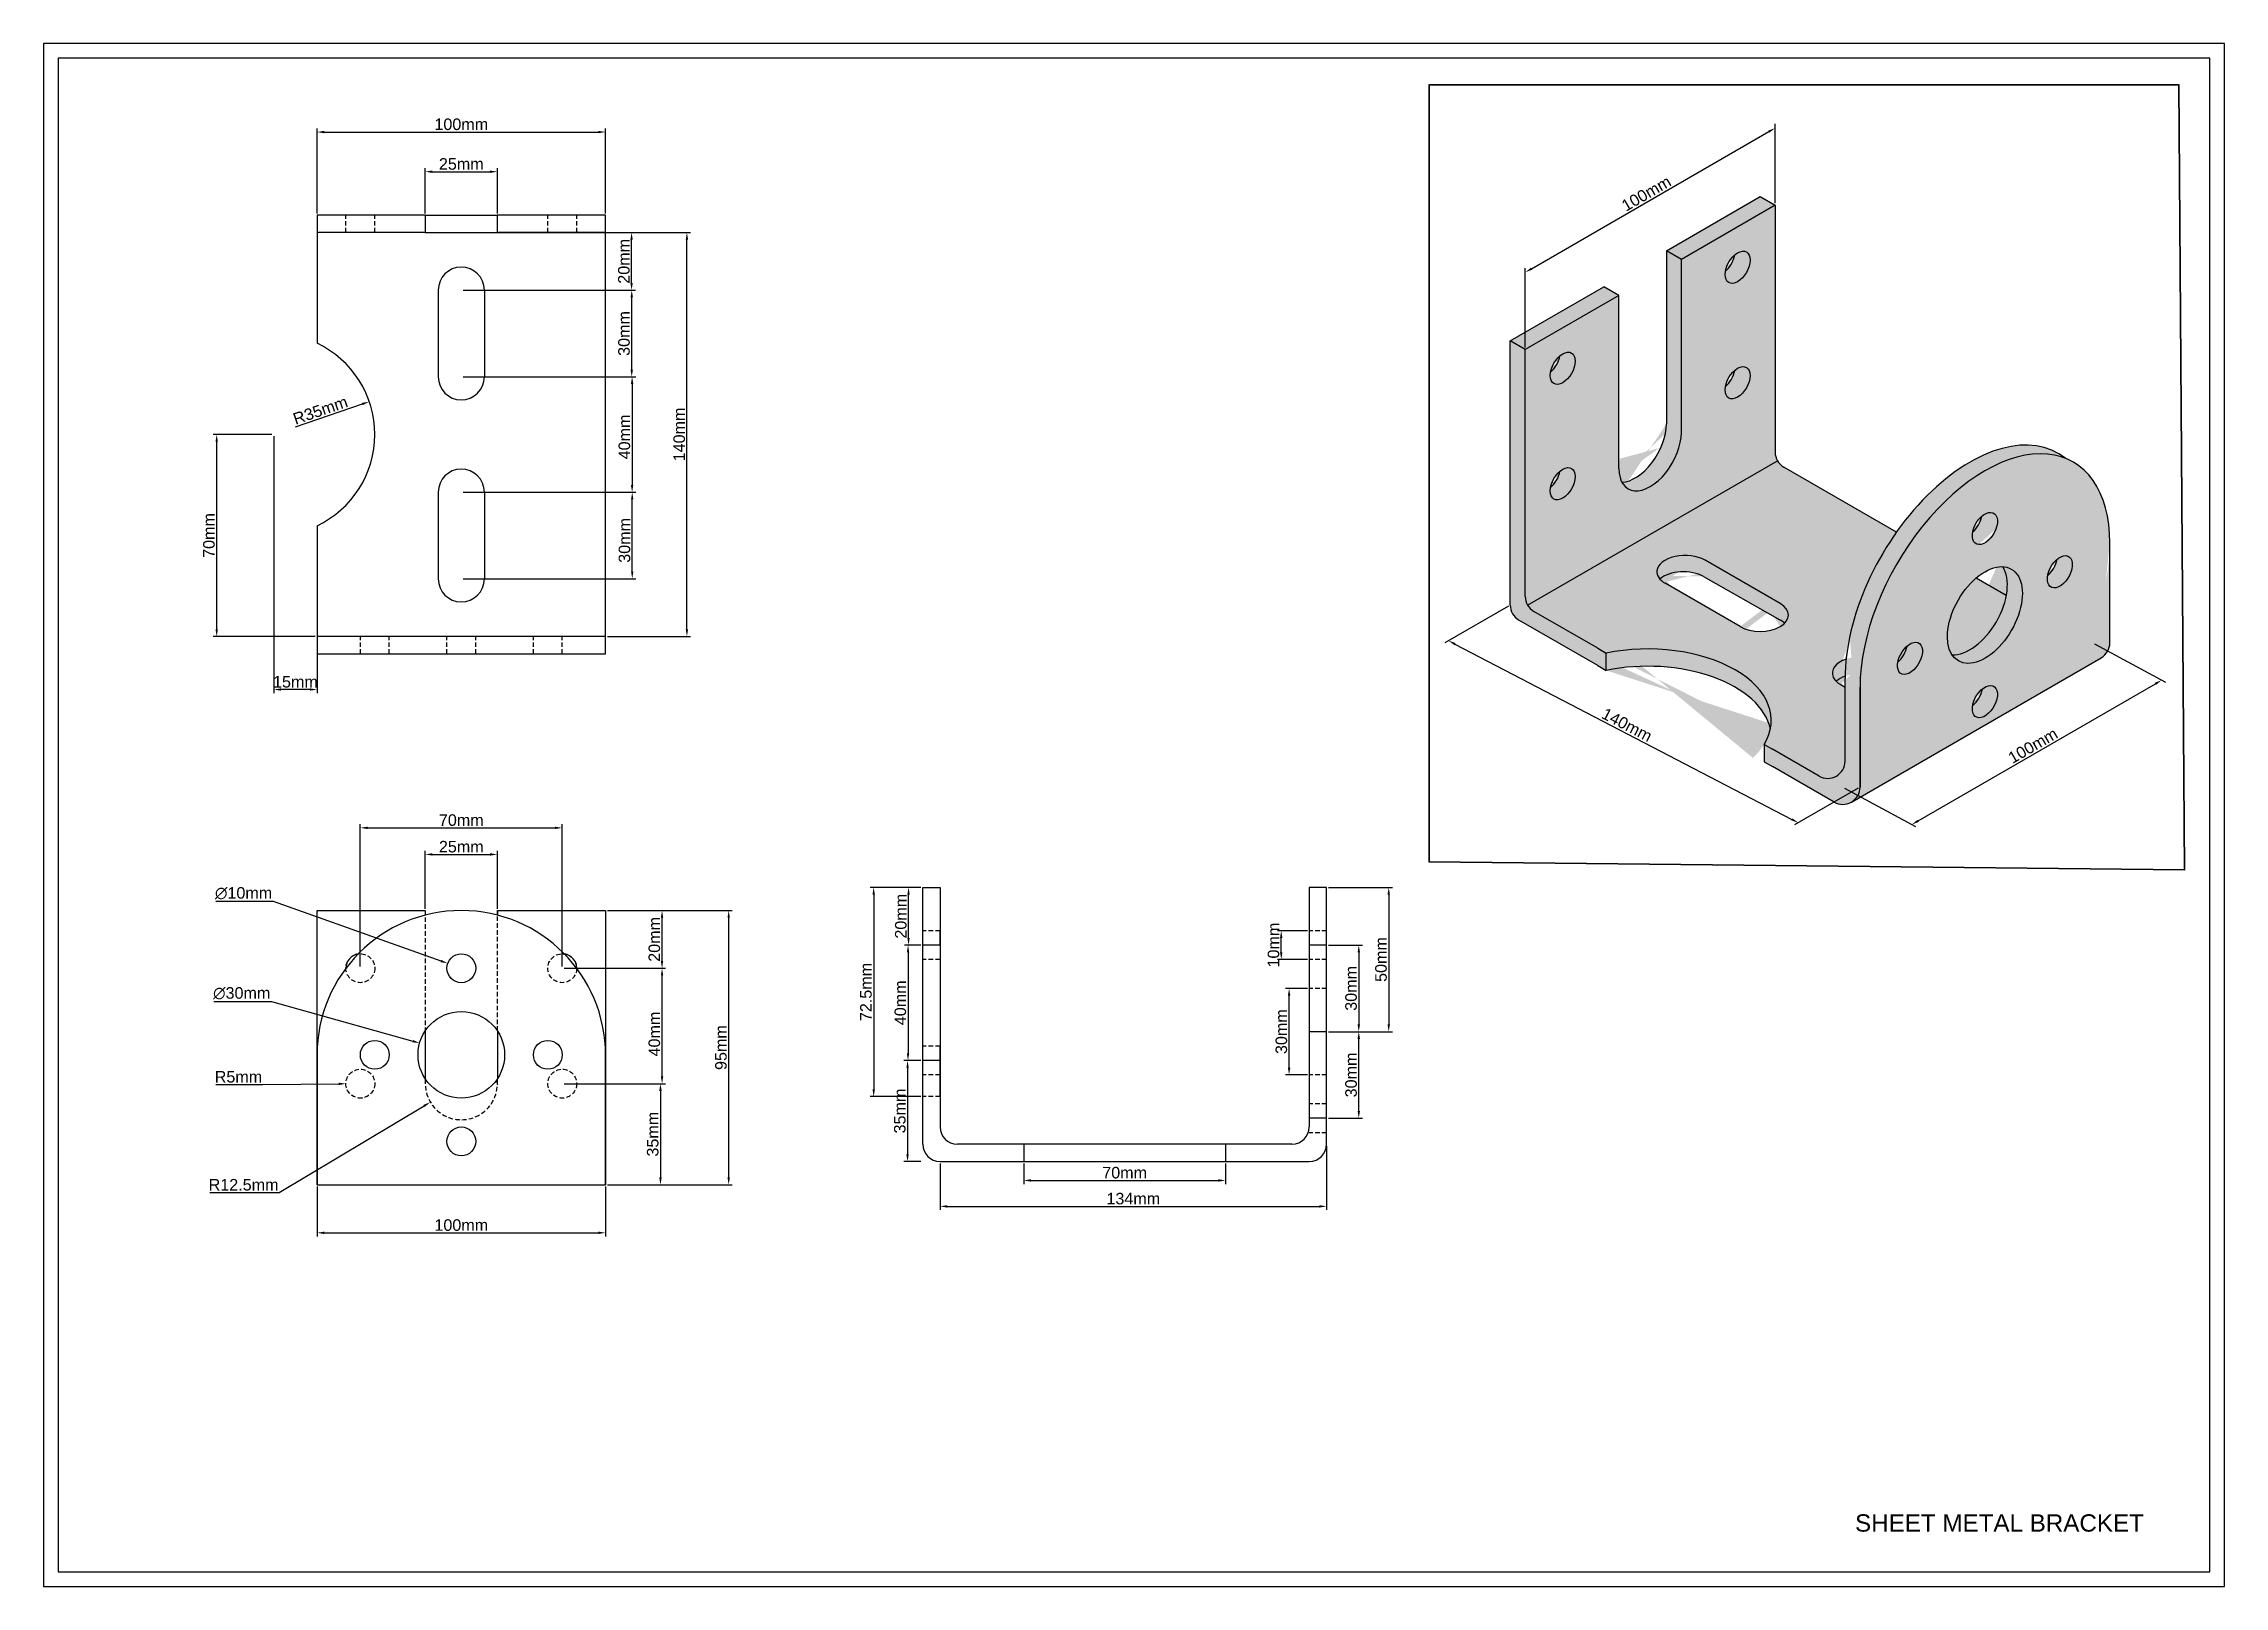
# Model space of a CAD drawing. Header units: millimetres. Extents: x 815 to 1571, y 1 to 536.
import ezdxf

# ---------------------------------------------------------------- set-up
doc = ezdxf.new("R2010")
doc.units = ezdxf.units.MM
doc.header["$LTSCALE"] = 0.5
doc.linetypes.add('CENTER2', pattern=[28.575, 19.05, -3.175, 3.175, -3.175])
doc.linetypes.add('HIDDEN2', pattern=[4.7625, 3.175, -1.5875])
doc.layers.add('invidible line', color=7, linetype='HIDDEN2', transparency=0.75)
doc.layers.add('middle line', color=1, linetype='CENTER2', transparency=0.75)
doc.styles.get("Standard").update_dxf_attribs({"font": 'arial.ttf'})
doc.dimstyles.new('ISO-25', dxfattribs={"dimtxt": 4, "dimasz": 2.5, "dimexe": 1.25, "dimexo": 0.625, "dimtad": 1, "dimtoh": 1, "dimdsep": 46, "dimtxsty": 'Standard', "dimcen": 0, "dimclrd": 4, "dimclre": 5, "dimclrt": 223, "dimadec": 0, "dimazin": 0, "dimtfac": 1, "dimtofl": 0, "dimtmove": 0, "dimatfit": 3, "dimfxl": 1, "dimarcsym": 0})

msp = doc.modelspace()

# ---------------------------------------------------------------- texts
at = {"insert": (1443.295, 26.299), "char_height": 6, "attachment_point": 1}
msp.add_mtext_dynamic_manual_height_columns('SHEET METAL BRACKET', width=257.64132, gutter_width=12.5, heights=[0], dxfattribs=at)

# ---------------------------------------------------------------- blocks, each defined once
blk = doc.blocks.new('*D1')
at = {"color": 5, "lineweight": -2, "transparency": 16777216}
for p, q in [((1010.75, 235.53), (1054.07, 235.53)), ((1010.75, 140.53), (1054.07, 140.53))]:
    blk.add_line(p, q, dxfattribs=at)
at = {"color": 4, "lineweight": -2, "transparency": 16777216}
blk.add_line((1052.82, 143.03), (1052.82, 233.03), dxfattribs=at)
at = {"color": 4, "transparency": 16777216}
for points in [[(1052.4, 233.03), (1053.23, 233.03), (1052.82, 235.53)], [(1052.4, 143.03), (1053.23, 143.03), (1052.82, 140.53)]]:
    blk.add_solid(points, dxfattribs=at)
at = {"layer": 'Defpoints', "color": 0, "transparency": 16777216}
for p in [(1010.12, 235.53), (1052.82, 235.53), (1010.12, 140.53)]:
    blk.add_point(p, dxfattribs=at)
at = {"color": 223, "transparency": 16777216, "insert": (1050.15, 188.03), "char_height": 4, "attachment_point": 5, "rotation": 90}
blk.add_mtext('95mm', dxfattribs=at)
blk = doc.blocks.new('*D2')
at = {"color": 5, "lineweight": -2, "transparency": 16777216}
for p, q in [((910.12, 139.91), (910.12, 122.6)), ((1010.12, 139.91), (1010.12, 122.6))]:
    blk.add_line(p, q, dxfattribs=at)
at = {"color": 4, "lineweight": -2, "transparency": 16777216}
blk.add_line((912.62, 123.85), (1007.62, 123.85), dxfattribs=at)
at = {"color": 4, "transparency": 16777216}
for points in [[(912.62, 124.26), (912.62, 123.43), (910.12, 123.85)], [(1007.62, 124.26), (1007.62, 123.43), (1010.12, 123.85)]]:
    blk.add_solid(points, dxfattribs=at)
at = {"layer": 'Defpoints', "color": 0, "transparency": 16777216}
for p in [(910.12, 140.53), (1010.12, 140.53), (1010.12, 123.85)]:
    blk.add_point(p, dxfattribs=at)
at = {"color": 223, "transparency": 16777216, "insert": (960.12, 126.51), "char_height": 4, "attachment_point": 5}
blk.add_mtext('100mm', dxfattribs=at)
blk = doc.blocks.new('*D3')
at = {"color": 4, "lineweight": -2, "transparency": 16777216}
for p, q in [((875.04, 175.23), (891.32, 175.23)), ((891.32, 175.23), (917.62, 175.46))]:
    blk.add_line(p, q, dxfattribs=at)
at = {"color": 4, "transparency": 16777216}
blk.add_solid([(917.62, 175.88), (917.63, 175.05), (920.12, 175.49)], dxfattribs=at)
at = {"layer": 'Defpoints', "color": 0, "transparency": 16777216}
for p in [(920.12, 175.49), (925.12, 175.53)]:
    blk.add_point(p, dxfattribs=at)
at = {"color": 223, "transparency": 16777216, "insert": (882.87, 177.89), "char_height": 4, "attachment_point": 5}
blk.add_mtext('R5mm', dxfattribs=at)
blk = doc.blocks.new('*D4')
at = {"color": 4, "lineweight": -2, "transparency": 16777216}
for p, q in [((896.98, 137.81), (947.25, 167.84)), ((872.94, 137.81), (896.98, 137.81))]:
    blk.add_line(p, q, dxfattribs=at)
at = {"color": 4, "transparency": 16777216}
blk.add_solid([(947.03, 168.19), (947.46, 167.48), (949.39, 169.12)], dxfattribs=at)
at = {"layer": 'Defpoints', "color": 0, "transparency": 16777216}
for p in [(960.12, 175.53), (949.39, 169.12)]:
    blk.add_point(p, dxfattribs=at)
at = {"color": 223, "transparency": 16777216, "insert": (884.65, 140.48), "char_height": 4, "attachment_point": 5}
blk.add_mtext('R12.5mm', dxfattribs=at)
blk = doc.blocks.new('*D5')
at = {"color": 5, "lineweight": -2, "transparency": 16777216}
for p, q in [((995.75, 215.53), (1030.97, 215.53)), ((995.75, 175.53), (1030.97, 175.53))]:
    blk.add_line(p, q, dxfattribs=at)
at = {"color": 4, "lineweight": -2, "transparency": 16777216}
blk.add_line((1029.72, 178.03), (1029.72, 213.03), dxfattribs=at)
at = {"color": 4, "transparency": 16777216}
for points in [[(1029.3, 213.03), (1030.14, 213.03), (1029.72, 215.53)], [(1029.3, 178.03), (1030.14, 178.03), (1029.72, 175.53)]]:
    blk.add_solid(points, dxfattribs=at)
at = {"layer": 'Defpoints', "color": 0, "transparency": 16777216}
for p in [(995.12, 215.53), (1029.72, 215.53), (995.12, 175.53)]:
    blk.add_point(p, dxfattribs=at)
at = {"color": 223, "transparency": 16777216, "insert": (1027.05, 192.72), "char_height": 4, "attachment_point": 5, "rotation": 90}
blk.add_mtext('40mm', dxfattribs=at)
blk = doc.blocks.new('*D6')
at = {"color": 5, "lineweight": -2, "transparency": 16777216}
for p, q in [((1010.75, 235.53), (1030.97, 235.53)), ((995.75, 215.53), (1030.97, 215.53))]:
    blk.add_line(p, q, dxfattribs=at)
at = {"color": 4, "lineweight": -2, "transparency": 16777216}
blk.add_line((1029.72, 218.03), (1029.72, 233.03), dxfattribs=at)
at = {"color": 4, "transparency": 16777216}
for points in [[(1029.3, 233.03), (1030.13, 233.03), (1029.72, 235.53)], [(1029.3, 218.03), (1030.13, 218.03), (1029.72, 215.53)]]:
    blk.add_solid(points, dxfattribs=at)
at = {"layer": 'Defpoints', "color": 0, "transparency": 16777216}
for p in [(1010.12, 235.53), (1029.72, 235.53), (995.12, 215.53)]:
    blk.add_point(p, dxfattribs=at)
at = {"color": 223, "transparency": 16777216, "insert": (1027.05, 225.53), "char_height": 4, "attachment_point": 5, "rotation": 90}
blk.add_mtext('20mm', dxfattribs=at)
blk = doc.blocks.new('*D7')
at = {"color": 5, "lineweight": -2, "transparency": 16777216}
for p, q in [((995.75, 175.53), (1030.42, 175.53)), ((1010.75, 140.53), (1030.42, 140.53))]:
    blk.add_line(p, q, dxfattribs=at)
at = {"color": 4, "lineweight": -2, "transparency": 16777216}
blk.add_line((1029.17, 173.03), (1029.17, 143.03), dxfattribs=at)
at = {"color": 4, "transparency": 16777216}
for points in [[(1028.75, 173.03), (1029.59, 173.03), (1029.17, 175.53)], [(1028.75, 143.03), (1029.59, 143.03), (1029.17, 140.53)]]:
    blk.add_solid(points, dxfattribs=at)
at = {"layer": 'Defpoints', "color": 0, "transparency": 16777216}
for p in [(995.12, 175.53), (1010.12, 140.53), (1029.17, 140.53)]:
    blk.add_point(p, dxfattribs=at)
at = {"color": 223, "transparency": 16777216, "insert": (1026.5, 158.03), "char_height": 4, "attachment_point": 5, "rotation": 90}
blk.add_mtext('35mm', dxfattribs=at)
blk = doc.blocks.new('*D8')
at = {"color": 5, "lineweight": -2, "transparency": 16777216}
for p, q in [((1010.75, 470.49), (1039.59, 470.49)), ((1010.75, 330.49), (1039.59, 330.49))]:
    blk.add_line(p, q, dxfattribs=at)
at = {"color": 4, "lineweight": -2, "transparency": 16777216}
blk.add_line((1038.34, 332.99), (1038.34, 467.99), dxfattribs=at)
at = {"color": 4, "transparency": 16777216}
for points in [[(1037.93, 467.99), (1038.76, 467.99), (1038.34, 470.49)], [(1037.93, 332.99), (1038.76, 332.99), (1038.34, 330.49)]]:
    blk.add_solid(points, dxfattribs=at)
at = {"layer": 'Defpoints', "color": 0, "transparency": 16777216}
for p in [(1010.12, 470.49), (1038.34, 470.49), (1010.12, 330.49)]:
    blk.add_point(p, dxfattribs=at)
at = {"color": 223, "transparency": 16777216, "insert": (1035.68, 400.49), "char_height": 4, "attachment_point": 5, "rotation": 90}
blk.add_mtext('140mm', dxfattribs=at)
blk = doc.blocks.new('*D9')
at = {"color": 5, "lineweight": -2, "transparency": 16777216}
for p, q in [((895.12, 399.87), (895.12, 310.86)), ((910.12, 329.87), (910.12, 310.86))]:
    blk.add_line(p, q, dxfattribs=at)
at = {"color": 4, "lineweight": -2, "transparency": 16777216}
blk.add_line((907.62, 312.11), (897.62, 312.11), dxfattribs=at)
at = {"color": 4, "transparency": 16777216}
for points in [[(897.62, 312.53), (897.62, 311.7), (895.12, 312.11)], [(907.62, 312.53), (907.62, 311.7), (910.12, 312.11)]]:
    blk.add_solid(points, dxfattribs=at)
at = {"layer": 'Defpoints', "color": 0, "transparency": 16777216}
for p in [(895.12, 400.49), (910.12, 330.49), (895.12, 312.11)]:
    blk.add_point(p, dxfattribs=at)
at = {"color": 223, "transparency": 16777216, "insert": (902.62, 314.78), "char_height": 4, "attachment_point": 5}
blk.add_mtext('15mm', dxfattribs=at)
blk = doc.blocks.new('*D10')
at = {"color": 5, "lineweight": -2, "transparency": 16777216}
for p, q in [((960.75, 450.49), (1020.46, 450.49)), ((960.75, 420.49), (1020.46, 420.49))]:
    blk.add_line(p, q, dxfattribs=at)
at = {"color": 4, "lineweight": -2, "transparency": 16777216}
blk.add_line((1019.21, 422.99), (1019.21, 447.99), dxfattribs=at)
at = {"color": 4, "transparency": 16777216}
for points in [[(1018.8, 447.99), (1019.63, 447.99), (1019.21, 450.49)], [(1018.8, 422.99), (1019.63, 422.99), (1019.21, 420.49)]]:
    blk.add_solid(points, dxfattribs=at)
at = {"layer": 'Defpoints', "color": 0, "transparency": 16777216}
for p in [(960.12, 450.49), (1019.21, 450.49), (960.12, 420.49)]:
    blk.add_point(p, dxfattribs=at)
at = {"color": 223, "transparency": 16777216, "insert": (1016.54, 435.49), "char_height": 4, "attachment_point": 5, "rotation": 90}
blk.add_mtext('30mm', dxfattribs=at)
blk = doc.blocks.new('*D11')
at = {"color": 5, "lineweight": -2, "transparency": 16777216}
for p, q in [((960.75, 470.49), (1020.41, 470.49)), ((960.75, 450.49), (1020.41, 450.49))]:
    blk.add_line(p, q, dxfattribs=at)
at = {"color": 4, "lineweight": -2, "transparency": 16777216}
blk.add_line((1019.16, 452.99), (1019.16, 467.99), dxfattribs=at)
at = {"color": 4, "transparency": 16777216}
for points in [[(1018.74, 467.99), (1019.57, 467.99), (1019.16, 470.49)], [(1018.74, 452.99), (1019.57, 452.99), (1019.16, 450.49)]]:
    blk.add_solid(points, dxfattribs=at)
at = {"layer": 'Defpoints', "color": 0, "transparency": 16777216}
for p in [(960.12, 470.49), (1019.16, 470.49), (960.12, 450.49)]:
    blk.add_point(p, dxfattribs=at)
at = {"color": 223, "transparency": 16777216, "insert": (1016.49, 460.49), "char_height": 4, "attachment_point": 5, "rotation": 90}
blk.add_mtext('20mm', dxfattribs=at)
blk = doc.blocks.new('*D12')
at = {"color": 5, "lineweight": -2, "transparency": 16777216}
for p, q in [((960.75, 420.49), (1020.59, 420.49)), ((960.75, 380.49), (1020.59, 380.49))]:
    blk.add_line(p, q, dxfattribs=at)
at = {"color": 4, "lineweight": -2, "transparency": 16777216}
blk.add_line((1019.34, 417.99), (1019.34, 382.99), dxfattribs=at)
at = {"color": 4, "transparency": 16777216}
for points in [[(1018.92, 417.99), (1019.76, 417.99), (1019.34, 420.49)], [(1018.92, 382.99), (1019.76, 382.99), (1019.34, 380.49)]]:
    blk.add_solid(points, dxfattribs=at)
at = {"layer": 'Defpoints', "color": 0, "transparency": 16777216}
for p in [(960.12, 420.49), (960.12, 380.49), (1019.34, 380.49)]:
    blk.add_point(p, dxfattribs=at)
at = {"color": 223, "transparency": 16777216, "insert": (1016.67, 399.64), "char_height": 4, "attachment_point": 5, "rotation": 90}
blk.add_mtext('40mm', dxfattribs=at)
blk = doc.blocks.new('*D13')
at = {"color": 5, "lineweight": -2, "transparency": 16777216}
for p, q in [((960.75, 380.49), (1020.63, 380.49)), ((960.75, 350.49), (1020.63, 350.49))]:
    blk.add_line(p, q, dxfattribs=at)
at = {"color": 4, "lineweight": -2, "transparency": 16777216}
blk.add_line((1019.38, 352.99), (1019.38, 377.99), dxfattribs=at)
at = {"color": 4, "transparency": 16777216}
for points in [[(1018.96, 377.99), (1019.79, 377.99), (1019.38, 380.49)], [(1018.96, 352.99), (1019.79, 352.99), (1019.38, 350.49)]]:
    blk.add_solid(points, dxfattribs=at)
at = {"layer": 'Defpoints', "color": 0, "transparency": 16777216}
for p in [(960.12, 380.49), (1019.38, 380.49), (960.12, 350.49)]:
    blk.add_point(p, dxfattribs=at)
at = {"color": 223, "transparency": 16777216, "insert": (1016.71, 363.79), "char_height": 4, "attachment_point": 5, "rotation": 90}
blk.add_mtext('30mm', dxfattribs=at)
blk = doc.blocks.new('*D14')
at = {"color": 5, "lineweight": -2, "transparency": 16777216}
for p, q in [((894.5, 400.49), (874.08, 400.49)), ((909.5, 330.49), (874.08, 330.49))]:
    blk.add_line(p, q, dxfattribs=at)
at = {"color": 4, "lineweight": -2, "transparency": 16777216}
blk.add_line((875.33, 332.99), (875.33, 397.99), dxfattribs=at)
at = {"color": 4, "transparency": 16777216}
for points in [[(874.91, 397.99), (875.75, 397.99), (875.33, 400.49)], [(874.91, 332.99), (875.75, 332.99), (875.33, 330.49)]]:
    blk.add_solid(points, dxfattribs=at)
at = {"layer": 'Defpoints', "color": 0, "transparency": 16777216}
for p in [(875.33, 400.49), (895.12, 400.49), (910.12, 330.49)]:
    blk.add_point(p, dxfattribs=at)
at = {"color": 223, "transparency": 16777216, "insert": (872.66, 365.49), "char_height": 4, "attachment_point": 5, "rotation": 90}
blk.add_mtext('70mm', dxfattribs=at)
blk = doc.blocks.new('*D15')
at = {"color": 4, "lineweight": -2, "transparency": 16777216}
blk.add_line((902.68, 403.09), (925.86, 411.06), dxfattribs=at)
at = {"color": 4, "transparency": 16777216}
blk.add_solid([(925.72, 411.45), (925.99, 410.67), (928.22, 411.87)], dxfattribs=at)
at = {"layer": 'Defpoints', "color": 0, "transparency": 16777216}
for p in [(928.22, 411.87), (895.12, 400.49)]:
    blk.add_point(p, dxfattribs=at)
at = {"color": 223, "transparency": 16777216, "insert": (911.27, 408.87), "char_height": 4, "attachment_point": 5, "rotation": 18.97255}
blk.add_mtext('R35mm', dxfattribs=at)
blk = doc.blocks.new('*D16')
at = {"color": 5, "lineweight": -2, "transparency": 16777216}
for p, q in [((947.62, 236.16), (947.62, 256.22)), ((972.62, 236.16), (972.62, 256.22))]:
    blk.add_line(p, q, dxfattribs=at)
at = {"color": 4, "lineweight": -2, "transparency": 16777216}
blk.add_line((950.12, 254.97), (970.12, 254.97), dxfattribs=at)
at = {"color": 4, "transparency": 16777216}
for points in [[(950.12, 255.39), (950.12, 254.55), (947.62, 254.97)], [(970.12, 255.39), (970.12, 254.55), (972.62, 254.97)]]:
    blk.add_solid(points, dxfattribs=at)
at = {"layer": 'Defpoints', "color": 0, "transparency": 16777216}
for p in [(972.62, 254.97), (947.62, 235.53), (972.62, 235.53)]:
    blk.add_point(p, dxfattribs=at)
at = {"color": 223, "transparency": 16777216, "insert": (960.12, 257.64), "char_height": 4, "attachment_point": 5}
blk.add_mtext('25mm', dxfattribs=at)
blk = doc.blocks.new('*D17')
at = {"color": 5, "lineweight": -2, "transparency": 16777216}
for p, q in [((925.12, 216.16), (925.12, 265.43)), ((995.12, 216.16), (995.12, 265.43))]:
    blk.add_line(p, q, dxfattribs=at)
at = {"color": 4, "lineweight": -2, "transparency": 16777216}
blk.add_line((927.62, 264.18), (992.62, 264.18), dxfattribs=at)
at = {"color": 4, "transparency": 16777216}
for points in [[(927.62, 264.59), (927.62, 263.76), (925.12, 264.18)], [(992.62, 264.59), (992.62, 263.76), (995.12, 264.18)]]:
    blk.add_solid(points, dxfattribs=at)
at = {"layer": 'Defpoints', "color": 0, "transparency": 16777216}
for p in [(995.12, 264.18), (925.12, 215.53), (995.12, 215.53)]:
    blk.add_point(p, dxfattribs=at)
at = {"color": 223, "transparency": 16777216, "insert": (960.12, 266.84), "char_height": 4, "attachment_point": 5}
blk.add_mtext('70mm', dxfattribs=at)
blk = doc.blocks.new('*D18')
at = {"color": 5, "lineweight": -2, "transparency": 16777216}
for p, q in [((947.62, 477.12), (947.62, 492.8)), ((972.62, 477.12), (972.62, 492.8))]:
    blk.add_line(p, q, dxfattribs=at)
at = {"color": 4, "lineweight": -2, "transparency": 16777216}
blk.add_line((950.12, 491.55), (970.12, 491.55), dxfattribs=at)
at = {"color": 4, "transparency": 16777216}
for points in [[(950.12, 491.97), (950.12, 491.13), (947.62, 491.55)], [(970.12, 491.97), (970.12, 491.13), (972.62, 491.55)]]:
    blk.add_solid(points, dxfattribs=at)
at = {"layer": 'Defpoints', "color": 0, "transparency": 16777216}
for p in [(972.62, 491.55), (947.62, 476.49), (972.62, 476.49)]:
    blk.add_point(p, dxfattribs=at)
at = {"color": 223, "transparency": 16777216, "insert": (960.12, 494.22), "char_height": 4, "attachment_point": 5}
blk.add_mtext('25mm', dxfattribs=at)
blk = doc.blocks.new('*D19')
at = {"color": 5, "lineweight": -2, "transparency": 16777216}
for p, q in [((910.12, 477.12), (910.12, 506.54)), ((1010.12, 477.12), (1010.12, 506.54))]:
    blk.add_line(p, q, dxfattribs=at)
at = {"color": 4, "lineweight": -2, "transparency": 16777216}
blk.add_line((912.62, 505.29), (1007.62, 505.29), dxfattribs=at)
at = {"color": 4, "transparency": 16777216}
for points in [[(912.62, 505.71), (912.62, 504.88), (910.12, 505.29)], [(1007.62, 505.71), (1007.62, 504.88), (1010.12, 505.29)]]:
    blk.add_solid(points, dxfattribs=at)
at = {"layer": 'Defpoints', "color": 0, "transparency": 16777216}
for p in [(1010.12, 505.29), (910.12, 476.49), (1010.12, 476.49)]:
    blk.add_point(p, dxfattribs=at)
at = {"color": 223, "transparency": 16777216, "insert": (960.12, 507.96), "char_height": 4, "attachment_point": 5}
blk.add_mtext('100mm', dxfattribs=at)
blk = doc.blocks.new('*D20')
at = {"color": 5, "lineweight": -2, "transparency": 16777216}
for p, q in [((1260.09, 153.92), (1260.09, 131.76)), ((1126.09, 147.92), (1126.09, 131.76))]:
    blk.add_line(p, q, dxfattribs=at)
at = {"color": 4, "lineweight": -2, "transparency": 16777216}
blk.add_line((1128.59, 133.01), (1257.59, 133.01), dxfattribs=at)
at = {"color": 4, "transparency": 16777216}
for points in [[(1128.59, 133.43), (1128.59, 132.59), (1126.09, 133.01)], [(1257.59, 133.43), (1257.59, 132.59), (1260.09, 133.01)]]:
    blk.add_solid(points, dxfattribs=at)
at = {"layer": 'Defpoints', "color": 0, "transparency": 16777216}
for p in [(1260.09, 154.55), (1126.09, 148.55), (1260.09, 133.01)]:
    blk.add_point(p, dxfattribs=at)
at = {"color": 223, "transparency": 16777216, "insert": (1193.09, 135.68), "char_height": 4, "attachment_point": 5}
blk.add_mtext('134mm', dxfattribs=at)
blk = doc.blocks.new('*D21')
at = {"color": 5, "lineweight": -2, "transparency": 16777216}
for p, q in [((1119.46, 243.55), (1113.92, 243.55)), ((1119.46, 223.55), (1113.92, 223.55))]:
    blk.add_line(p, q, dxfattribs=at)
at = {"color": 4, "lineweight": -2, "transparency": 16777216}
blk.add_line((1115.17, 226.05), (1115.17, 241.05), dxfattribs=at)
at = {"color": 4, "transparency": 16777216}
for points in [[(1114.75, 241.05), (1115.58, 241.05), (1115.17, 243.55)], [(1114.75, 226.05), (1115.58, 226.05), (1115.17, 223.55)]]:
    blk.add_solid(points, dxfattribs=at)
at = {"layer": 'Defpoints', "color": 0, "transparency": 16777216}
for p in [(1115.17, 243.55), (1120.09, 243.55), (1120.09, 223.55)]:
    blk.add_point(p, dxfattribs=at)
at = {"color": 223, "transparency": 16777216, "insert": (1112.5, 233.55), "char_height": 4, "attachment_point": 5, "rotation": 90}
blk.add_mtext('20mm', dxfattribs=at)
blk = doc.blocks.new('*D22')
at = {"color": 5, "lineweight": -2, "transparency": 16777216}
for p, q in [((1119.46, 223.55), (1113.75, 223.55)), ((1119.46, 183.55), (1113.75, 183.55))]:
    blk.add_line(p, q, dxfattribs=at)
at = {"color": 4, "lineweight": -2, "transparency": 16777216}
blk.add_line((1115, 221.05), (1115, 186.05), dxfattribs=at)
at = {"color": 4, "transparency": 16777216}
for points in [[(1114.58, 221.05), (1115.41, 221.05), (1115, 223.55)], [(1114.58, 186.05), (1115.41, 186.05), (1115, 183.55)]]:
    blk.add_solid(points, dxfattribs=at)
at = {"layer": 'Defpoints', "color": 0, "transparency": 16777216}
for p in [(1120.09, 223.55), (1115, 183.55), (1120.09, 183.55)]:
    blk.add_point(p, dxfattribs=at)
at = {"color": 223, "transparency": 16777216, "insert": (1112.33, 203.55), "char_height": 4, "attachment_point": 5, "rotation": 90}
blk.add_mtext('40mm', dxfattribs=at)
blk = doc.blocks.new('*D23')
at = {"color": 5, "lineweight": -2, "transparency": 16777216}
for p, q in [((1119.46, 183.55), (1113.58, 183.55)), ((1119.46, 148.55), (1113.58, 148.55))]:
    blk.add_line(p, q, dxfattribs=at)
at = {"color": 4, "lineweight": -2, "transparency": 16777216}
blk.add_line((1114.83, 181.05), (1114.83, 151.05), dxfattribs=at)
at = {"color": 4, "transparency": 16777216}
for points in [[(1114.41, 181.05), (1115.24, 181.05), (1114.83, 183.55)], [(1114.41, 151.05), (1115.24, 151.05), (1114.83, 148.55)]]:
    blk.add_solid(points, dxfattribs=at)
at = {"layer": 'Defpoints', "color": 0, "transparency": 16777216}
for p in [(1120.09, 183.55), (1114.83, 148.55), (1120.09, 148.55)]:
    blk.add_point(p, dxfattribs=at)
at = {"color": 223, "transparency": 16777216, "insert": (1112.16, 166.05), "char_height": 4, "attachment_point": 5, "rotation": 90}
blk.add_mtext('35mm', dxfattribs=at)
blk = doc.blocks.new('*D24')
at = {"color": 5, "lineweight": -2, "transparency": 16777216}
for p, q in [((1119.46, 243.55), (1101.83, 243.55)), ((1119.46, 171.05), (1101.83, 171.05))]:
    blk.add_line(p, q, dxfattribs=at)
at = {"color": 4, "lineweight": -2, "transparency": 16777216}
blk.add_line((1103.08, 241.05), (1103.08, 173.55), dxfattribs=at)
at = {"color": 4, "transparency": 16777216}
for points in [[(1102.67, 241.05), (1103.5, 241.05), (1103.08, 243.55)], [(1102.67, 173.55), (1103.5, 173.55), (1103.08, 171.05)]]:
    blk.add_solid(points, dxfattribs=at)
at = {"layer": 'Defpoints', "color": 0, "transparency": 16777216}
for p in [(1120.09, 243.55), (1103.08, 171.05), (1120.09, 171.05)]:
    blk.add_point(p, dxfattribs=at)
at = {"color": 223, "transparency": 16777216, "insert": (1100.42, 207.3), "char_height": 4, "attachment_point": 5, "rotation": 90}
blk.add_mtext('72.5mm', dxfattribs=at)
blk = doc.blocks.new('*D25')
at = {"color": 5, "lineweight": -2, "transparency": 16777216}
for p, q in [((1155.09, 147.92), (1155.09, 140.75)), ((1225.09, 147.92), (1225.09, 140.75))]:
    blk.add_line(p, q, dxfattribs=at)
at = {"color": 4, "lineweight": -2, "transparency": 16777216}
blk.add_line((1157.59, 142), (1222.59, 142), dxfattribs=at)
at = {"color": 4, "transparency": 16777216}
for points in [[(1157.59, 142.42), (1157.59, 141.58), (1155.09, 142)], [(1222.59, 142.42), (1222.59, 141.58), (1225.09, 142)]]:
    blk.add_solid(points, dxfattribs=at)
at = {"layer": 'Defpoints', "color": 0, "transparency": 16777216}
for p in [(1155.09, 148.55), (1225.09, 148.55), (1225.09, 142)]:
    blk.add_point(p, dxfattribs=at)
at = {"color": 223, "transparency": 16777216, "insert": (1190.09, 144.67), "char_height": 4, "attachment_point": 5}
blk.add_mtext('70mm', dxfattribs=at)
blk = doc.blocks.new('*D26')
at = {"color": 5, "lineweight": -2, "transparency": 16777216}
for p, q in [((1260.71, 243.55), (1282.89, 243.55)), ((1260.71, 193.55), (1282.89, 193.55))]:
    blk.add_line(p, q, dxfattribs=at)
at = {"color": 4, "lineweight": -2, "transparency": 16777216}
blk.add_line((1281.64, 241.05), (1281.64, 196.05), dxfattribs=at)
at = {"color": 4, "transparency": 16777216}
for points in [[(1281.22, 241.05), (1282.05, 241.05), (1281.64, 243.55)], [(1281.22, 196.05), (1282.05, 196.05), (1281.64, 193.55)]]:
    blk.add_solid(points, dxfattribs=at)
at = {"layer": 'Defpoints', "color": 0, "transparency": 16777216}
for p in [(1260.09, 243.55), (1260.09, 193.55), (1281.64, 193.55)]:
    blk.add_point(p, dxfattribs=at)
at = {"color": 223, "transparency": 16777216, "insert": (1278.97, 218.55), "char_height": 4, "attachment_point": 5, "rotation": 90}
blk.add_mtext('50mm', dxfattribs=at)
blk = doc.blocks.new('*D27')
at = {"color": 5, "lineweight": -2, "transparency": 16777216}
for p, q in [((1253.46, 208.55), (1245.84, 208.55)), ((1253.46, 178.55), (1245.84, 178.55))]:
    blk.add_line(p, q, dxfattribs=at)
at = {"color": 4, "lineweight": -2, "transparency": 16777216}
blk.add_line((1247.09, 181.05), (1247.09, 206.05), dxfattribs=at)
at = {"color": 4, "transparency": 16777216}
for points in [[(1246.68, 206.05), (1247.51, 206.05), (1247.09, 208.55)], [(1246.68, 181.05), (1247.51, 181.05), (1247.09, 178.55)]]:
    blk.add_solid(points, dxfattribs=at)
at = {"layer": 'Defpoints', "color": 0, "transparency": 16777216}
for p in [(1247.09, 208.55), (1254.09, 208.55), (1254.09, 178.55)]:
    blk.add_point(p, dxfattribs=at)
at = {"color": 223, "transparency": 16777216, "insert": (1244.42, 193.55), "char_height": 4, "attachment_point": 5, "rotation": 90}
blk.add_mtext('30mm', dxfattribs=at)
blk = doc.blocks.new('*D28')
at = {"color": 5, "lineweight": -2, "transparency": 16777216}
for p, q in [((1260.71, 223.55), (1272.51, 223.55)), ((1260.71, 193.55), (1272.51, 193.55))]:
    blk.add_line(p, q, dxfattribs=at)
at = {"color": 4, "lineweight": -2, "transparency": 16777216}
blk.add_line((1271.26, 221.05), (1271.26, 196.05), dxfattribs=at)
at = {"color": 4, "transparency": 16777216}
for points in [[(1270.84, 221.05), (1271.67, 221.05), (1271.26, 223.55)], [(1270.84, 196.05), (1271.67, 196.05), (1271.26, 193.55)]]:
    blk.add_solid(points, dxfattribs=at)
at = {"layer": 'Defpoints', "color": 0, "transparency": 16777216}
for p in [(1260.09, 223.55), (1260.09, 193.55), (1271.26, 193.55)]:
    blk.add_point(p, dxfattribs=at)
at = {"color": 223, "transparency": 16777216, "insert": (1268.59, 208.55), "char_height": 4, "attachment_point": 5, "rotation": 90}
blk.add_mtext('30mm', dxfattribs=at)
blk = doc.blocks.new('*D29')
at = {"color": 5, "lineweight": -2, "transparency": 16777216}
for p, q in [((1253.46, 228.55), (1243.12, 228.55)), ((1253.46, 218.55), (1243.12, 218.55))]:
    blk.add_line(p, q, dxfattribs=at)
at = {"color": 4, "lineweight": -2, "transparency": 16777216}
blk.add_line((1244.37, 221.05), (1244.37, 226.05), dxfattribs=at)
at = {"color": 4, "transparency": 16777216}
for points in [[(1243.95, 226.05), (1244.79, 226.05), (1244.37, 228.55)], [(1243.95, 221.05), (1244.79, 221.05), (1244.37, 218.55)]]:
    blk.add_solid(points, dxfattribs=at)
at = {"layer": 'Defpoints', "color": 0, "transparency": 16777216}
for p in [(1244.37, 228.55), (1254.09, 228.55), (1254.09, 218.55)]:
    blk.add_point(p, dxfattribs=at)
at = {"color": 223, "transparency": 16777216, "insert": (1241.7, 223.55), "char_height": 4, "attachment_point": 5, "rotation": 90}
blk.add_mtext('10mm', dxfattribs=at)
blk = doc.blocks.new('*D30')
at = {"color": 5, "lineweight": -2, "transparency": 16777216}
for p, q in [((1260.71, 193.55), (1272.51, 193.55)), ((1260.71, 163.55), (1272.51, 163.55))]:
    blk.add_line(p, q, dxfattribs=at)
at = {"color": 4, "lineweight": -2, "transparency": 16777216}
blk.add_line((1271.26, 166.05), (1271.26, 191.05), dxfattribs=at)
at = {"color": 4, "transparency": 16777216}
for points in [[(1270.84, 191.05), (1271.67, 191.05), (1271.26, 193.55)], [(1270.84, 166.05), (1271.67, 166.05), (1271.26, 163.55)]]:
    blk.add_solid(points, dxfattribs=at)
at = {"layer": 'Defpoints', "color": 0, "transparency": 16777216}
for p in [(1260.09, 193.55), (1271.26, 193.55), (1260.09, 163.55)]:
    blk.add_point(p, dxfattribs=at)
at = {"color": 223, "transparency": 16777216, "insert": (1268.59, 178.55), "char_height": 4, "attachment_point": 5, "rotation": 90}
blk.add_mtext('30mm', dxfattribs=at)
blk = doc.blocks.new('*D31')
at = {"color": 5, "lineweight": -2, "transparency": 16777216}
for p, q in [((1415.57, 480.65), (1415.57, 508.13)), ((1328.96, 430.65), (1328.96, 458.13))]:
    blk.add_line(p, q, dxfattribs=at)
at = {"color": 4, "lineweight": -2, "transparency": 16777216}
blk.add_line((1331.13, 457.93), (1413.4, 505.43), dxfattribs=at)
at = {"color": 4, "transparency": 16777216}
for points in [[(1413.19, 505.79), (1413.61, 505.07), (1415.57, 506.68)], [(1330.92, 458.29), (1331.34, 457.57), (1328.96, 456.68)]]:
    blk.add_solid(points, dxfattribs=at)
at = {"layer": 'Defpoints', "color": 0, "transparency": 16777216}
for p in [(1415.57, 506.68), (1415.57, 479.92), (1328.96, 429.92)]:
    blk.add_point(p, dxfattribs=at)
at = {"color": 223, "transparency": 16777216, "insert": (1370.93, 483.99), "char_height": 4, "attachment_point": 5, "rotation": 30}
blk.add_mtext('100mm', dxfattribs=at)
blk = doc.blocks.new('*D32')
at = {"color": 5, "lineweight": -2, "transparency": 16777216}
for p, q in [((1526.26, 327.97), (1550.87, 314.64)), ((1439.66, 277.97), (1464.27, 264.64))]:
    blk.add_line(p, q, dxfattribs=at)
at = {"color": 4, "lineweight": -2, "transparency": 16777216}
blk.add_line((1465.15, 266.59), (1547.42, 314.09), dxfattribs=at)
at = {"color": 4, "transparency": 16777216}
for points in [[(1547.21, 314.45), (1547.63, 313.73), (1549.58, 315.34)], [(1464.94, 266.95), (1465.36, 266.23), (1462.98, 265.34)]]:
    blk.add_solid(points, dxfattribs=at)
at = {"layer": 'Defpoints', "color": 0, "transparency": 16777216}
for p in [(1525.61, 328.32), (1549.58, 315.34), (1439.01, 278.32)]:
    blk.add_point(p, dxfattribs=at)
at = {"color": 223, "transparency": 16777216, "insert": (1504.95, 292.65), "char_height": 4, "attachment_point": 5, "rotation": 30}
blk.add_mtext('100mm', dxfattribs=at)
blk = doc.blocks.new('*D33')
at = {"color": 5, "lineweight": -2, "transparency": 16777216}
for p, q in [((1323.13, 341.02), (1301.08, 328.29)), ((1444.37, 277.95), (1422.33, 265.22))]:
    blk.add_line(p, q, dxfattribs=at)
at = {"color": 4, "lineweight": -2, "transparency": 16777216}
blk.add_line((1304.59, 327.88), (1421.39, 267.12), dxfattribs=at)
at = {"color": 4, "transparency": 16777216}
for points in [[(1304.78, 328.25), (1304.39, 327.51), (1302.37, 329.03)], [(1421.59, 267.49), (1421.2, 266.75), (1423.61, 265.96)]]:
    blk.add_solid(points, dxfattribs=at)
at = {"layer": 'Defpoints', "color": 0, "transparency": 16777216}
for p in [(1323.77, 341.39), (1445.01, 278.32), (1423.61, 265.96)]:
    blk.add_point(p, dxfattribs=at)
at = {"color": 223, "transparency": 16777216, "insert": (1364.22, 299.86), "char_height": 4, "attachment_point": 5, "rotation": 332.51621}
blk.add_mtext('140mm', dxfattribs=at)
blk = doc.blocks.new('*D38')
at = {"color": 4, "lineweight": -2, "transparency": 16777216}
for p, q in [((875.01, 238.74), (894.92, 238.74)), ((894.92, 238.74), (953.06, 218.04))]:
    blk.add_line(p, q, dxfattribs=at)
at = {"color": 4, "transparency": 16777216}
blk.add_solid([(953.2, 218.44), (952.92, 217.65), (955.41, 217.21)], dxfattribs=at)
at = {"layer": 'Defpoints', "color": 0, "transparency": 16777216}
for p in [(955.41, 217.21), (964.83, 213.85)]:
    blk.add_point(p, dxfattribs=at)
at = {"color": 223, "transparency": 16777216, "insert": (884.65, 241.52), "char_height": 4, "attachment_point": 5}
blk.add_mtext('∅10mm', dxfattribs=at)
blk = doc.blocks.new('*D39')
at = {"color": 4, "lineweight": -2, "transparency": 16777216}
for p, q in [((874.36, 204.06), (894.27, 204.06)), ((894.27, 204.06), (943.28, 190.27))]:
    blk.add_line(p, q, dxfattribs=at)
at = {"color": 4, "transparency": 16777216}
blk.add_solid([(943.39, 190.67), (943.17, 189.87), (945.69, 189.59)], dxfattribs=at)
at = {"layer": 'Defpoints', "color": 0, "transparency": 16777216}
for p in [(945.69, 189.59), (974.56, 181.47)]:
    blk.add_point(p, dxfattribs=at)
at = {"color": 223, "transparency": 16777216, "insert": (884, 206.84), "char_height": 4, "attachment_point": 5}
blk.add_mtext('∅30mm', dxfattribs=at)

# ---------------------------------------------------------------- dimensions: what is measured, and where the dimension line sits
for base, p1, p2, picture, middle in [((1010.124, 505.293), (910.124, 476.495), (1010.124, 476.495), '*D19', (960.124, 507.96)), ((972.624, 491.551), (947.624, 476.495), (972.624, 476.495), '*D18', (960.124, 494.218)), ((995.124, 264.177), (925.124, 215.53), (995.124, 215.53), '*D17', (960.124, 266.844)), ((972.624, 254.968), (947.624, 235.53), (972.624, 235.53), '*D16', (960.124, 257.636)), ((1260.086, 133.01), (1126.086, 148.547), (1260.086, 154.547), '*D20', (1193.086, 135.678)), ((1225.086, 142.002), (1155.086, 148.547), (1225.086, 148.547), '*D25', (1190.086, 144.669)), ((1010.124, 123.846), (910.124, 140.53), (1010.124, 140.53), '*D2', (960.124, 126.513))]:
    dim = msp.add_linear_dim(base=base, p1=p1, p2=p2, dimstyle='ISO-25', override={"dimpost": 'mm'})
    dim.commit()
    dim.dimension.update_dxf_attribs({"geometry": picture, "text_midpoint": middle})
for p1, p2, distance, picture, middle in [((1328.963, 429.924), (1415.566, 479.924), 23.174, '*D31', (1370.931, 483.994)), ((1439.01, 278.317), (1525.613, 328.317), -23.224, '*D32', (1504.95, 292.65))]:
    dim = msp.add_aligned_dim(p1=p1, p2=p2, distance=distance, dimstyle='ISO-25', override={"dimpost": 'mm'})
    dim.commit()
    dim.dimension.update_dxf_attribs({"geometry": picture, "text_midpoint": middle})
for base, p1, p2, picture, middle in [((1019.156, 470.495), (960.124, 450.495), (960.124, 470.495), '*D11', (1019.156, 460.495)), ((1019.34, 380.495), (960.124, 420.495), (960.124, 380.495), '*D12', (1019.34, 399.639)), ((1019.377, 380.495), (960.124, 350.495), (960.124, 380.495), '*D13', (1019.377, 363.789)), ((1244.37, 228.547), (1254.086, 218.547), (1254.086, 228.547), '*D29', (1244.37, 223.547)), ((1029.72, 215.53), (995.124, 175.53), (995.124, 215.53), '*D5', (1029.72, 192.717)), ((1029.171, 140.53), (995.124, 175.53), (1010.124, 140.53), '*D7', (1029.171, 158.03))]:
    dim = msp.add_linear_dim(base=base, p1=p1, p2=p2, angle=90, dimstyle='ISO-25', override={"dimpost": 'mm'})
    dim.commit()
    dim.dimension.update_dxf_attribs({"geometry": picture, "text_midpoint": middle, "dimtype": 160})
for base, p1, p2, picture, middle in [((1038.345, 470.495), (1010.124, 330.495), (1010.124, 470.495), '*D8', (1035.677, 400.495)), ((1019.213, 450.495), (960.124, 420.495), (960.124, 450.495), '*D10', (1016.545, 435.495)), ((875.332, 400.495), (910.124, 330.495), (895.124, 400.495), '*D14', (872.664, 365.495)), ((1103.085, 171.047), (1120.086, 243.547), (1120.086, 171.047), '*D24', (1100.417, 207.297)), ((1115.166, 243.547), (1120.086, 223.547), (1120.086, 243.547), '*D21', (1112.499, 233.547)), ((1281.635, 193.547), (1260.086, 243.547), (1260.086, 193.547), '*D26', (1278.968, 218.547)), ((1029.715, 235.53), (995.124, 215.53), (1010.124, 235.53), '*D6', (1027.048, 225.53)), ((1052.817, 235.53), (1010.124, 140.53), (1010.124, 235.53), '*D1', (1050.15, 188.03)), ((1114.996, 183.547), (1120.086, 223.547), (1120.086, 183.547), '*D22', (1112.328, 203.547)), ((1271.255, 193.547), (1260.086, 223.547), (1260.086, 193.547), '*D28', (1268.587, 208.547)), ((1247.093, 208.547), (1254.086, 178.547), (1254.086, 208.547), '*D27', (1244.424, 193.547)), ((1271.255, 193.547), (1260.086, 163.547), (1260.086, 193.547), '*D30', (1268.587, 178.547)), ((1114.826, 148.547), (1120.086, 183.547), (1120.086, 148.547), '*D23', (1112.157, 166.047))]:
    dim = msp.add_linear_dim(base=base, p1=p1, p2=p2, angle=90, dimstyle='ISO-25', override={"dimpost": 'mm'})
    dim.commit()
    dim.dimension.update_dxf_attribs({"geometry": picture, "text_midpoint": middle})
for center, mpoint, picture, middle in [((895.124, 400.495), (928.223, 411.874), '*D15', (912.142, 406.345)), ((960.124, 175.53), (949.393, 169.119), '*D4', (884.647, 137.808)), ((925.124, 175.53), (920.124, 175.486), '*D3', (891.32, 175.234))]:
    dim = msp.add_radius_dim(center=center, mpoint=mpoint, dimstyle='ISO-25', override={"dimpost": 'mm'})
    dim.commit()
    dim.dimension.update_dxf_attribs({"geometry": picture, "text_midpoint": middle, "dimtype": 164})
dim = msp.add_linear_dim(base=(895.124, 312.113), p1=(910.124, 330.495), p2=(895.124, 400.495), dimstyle='ISO-25', override={"dimpost": 'mm'})
dim.commit()
dim.dimension.update_dxf_attribs({"geometry": '*D9', "text_midpoint": (902.624, 312.113), "dimtype": 160})
dim = msp.add_aligned_dim(p1=(1323.767, 341.388), p2=(1445.01, 278.317), distance=-20.836, text='140mm', dimstyle='ISO-25', override={"dimpost": 'mm'})
dim.commit()
dim.dimension.update_dxf_attribs({"geometry": '*D33', "text_midpoint": (1364.221, 299.864)})
for p1, p2, picture, middle in [((964.835, 213.853), (955.414, 217.207), '*D38', (884.651, 238.739)), ((974.563, 181.467), (945.685, 189.594), '*D39', (883.998, 204.064))]:
    dim = msp.add_diameter_dim_2p(p1=p1, p2=p2, dimstyle='ISO-25', override={"dimpost": 'mm'})
    dim.commit()
    dim.dimension.update_dxf_attribs({"geometry": picture, "text_midpoint": middle, "dimtype": 163})

# ---------------------------------------------------------------- hatches: boundary and pattern name
h = msp.add_hatch(color=251)
h.dxf.hatch_style = 1
edge = h.paths.add_edge_path()
edge.add_ellipse((1488.312, 337.924), major_axis=(-30.619, -53.033), ratio=0.5773503, start_angle=544.867561, end_angle=675, ccw=False)
edge.add_ellipse((1483.116, 340.924), major_axis=(-30.619, -53.033), ratio=0.5773503, start_angle=535.132439, end_angle=621.050522)
edge.add_ellipse((1483.116, 340.924), major_axis=(-30.619, -53.033), ratio=0.5773503, start_angle=621.050522, end_angle=667.497165)
edge.add_ellipse((1483.116, 340.924), major_axis=(-30.619, -53.033), ratio=0.5773503, start_angle=667.497165, end_angle=674.089362)
edge.add_ellipse((1483.116, 340.924), major_axis=(-30.619, -53.033), ratio=0.5773503, start_angle=674.089362, end_angle=675)
edge.add_line((1439.814, 315.924), (1439.814, 287.317))
edge.add_arc((1433.814, 287.317), 6, -120, 0, ccw=False)
edge.add_line((1430.814, 282.12), (1414.7, 291.424))
edge.add_line((1414.7, 291.424), (1411.775, 293.113))
edge.add_line((1411.775, 293.113), (1411.775, 287.113))
edge.add_line((1411.775, 287.113), (1414.7, 285.424))
edge.add_line((1414.7, 285.424), (1436.01, 273.12))
edge.add_arc((1439.01, 278.317), 6, 240, 360)
edge.add_line((1445.01, 278.317), (1445.01, 312.924))
edge = h.paths.add_edge_path()
edge.add_ellipse((1371.398, 301.424), major_axis=(-42.866, 0), ratio=0.5773503, start_angle=533.03758, end_angle=649.623066)
edge.add_line((1357.003, 324.736), (1357.003, 318.736))
edge.add_ellipse((1371.398, 295.424), major_axis=(-42.866, 0), ratio=0.5773503, start_angle=546.96242, end_angle=649.623066, ccw=False)
h.paths.add_polyline_path([(1331.963, 339.192, -0.2679492), (1328.963, 344.388), (1328.963, 429.924), (1323.767, 432.924), (1323.767, 412.924), (1323.767, 372.924), (1323.767, 341.388, 0.2679492), (1326.767, 336.192), (1354.078, 320.424), (1357.003, 318.736), (1357.003, 324.736), (1354.078, 326.424)])
edge = h.paths.add_edge_path()
edge.add_ellipse((1372.264, 394.924), major_axis=(-7.655, -13.258), ratio=0.5773503, start_angle=340.158991, end_angle=495)
edge.add_line((1383.09, 401.174), (1383.09, 461.174))
edge.add_line((1383.09, 461.174), (1377.893, 464.174))
edge.add_line((1377.893, 464.174), (1377.893, 404.174))
edge.add_ellipse((1367.068, 397.924), major_axis=(-7.655, -13.258), ratio=0.5773503, start_angle=739.841009, end_angle=855, ccw=False)
h.paths.add_polyline_path([(1361.439, 448.674), (1356.243, 451.674), (1323.767, 432.924), (1328.963, 429.924)])
h.paths.add_polyline_path([(1415.566, 479.924), (1410.369, 482.924), (1377.893, 464.174), (1383.09, 461.174)])
edge = h.paths.add_edge_path()
edge.add_ellipse((1384.389, 352.924), major_axis=(-9.798, 0), ratio=0.5773503, start_angle=585, end_angle=716.807479)
edge.add_ellipse((1384.389, 352.924), major_axis=(-9.798, 0), ratio=0.5773503, start_angle=356.908821, end_angle=386.409622)
edge.add_ellipse((1383.775, 347.279), major_axis=(-9.798, 0), ratio=0.5773503, start_angle=585, end_angle=686.409622, ccw=False)
edge.add_line((1390.703, 351.279), (1417.219, 336.312))
edge.add_ellipse((1410.369, 332.267), major_axis=(-9.798, 0), ratio=0.5773503, start_angle=210, end_angle=225.648414, ccw=False)
edge.add_ellipse((1410.369, 337.924), major_axis=(-9.798, 0), ratio=0.5773503, start_angle=510, end_angle=585)
edge.add_line((1417.298, 341.924), (1391.317, 356.924))
edge = h.paths.add_edge_path(flags=17)
edge.add_ellipse((1488.312, 367.924), major_axis=(-3.062, -5.303), ratio=0.5773503, start_angle=661.590764, end_angle=959.522492)
edge.add_ellipse((1483.014, 370.865), major_axis=(-3.062, -5.303), ratio=0.5773503, start_angle=419.522492, end_angle=481.590764, ccw=False)
edge = h.paths.add_edge_path()
edge.add_ellipse((1514.292, 352.924), major_axis=(-3.062, -5.303), ratio=0.5773503, start_angle=661.948059, end_angle=958.051941)
edge.add_ellipse((1509.096, 355.924), major_axis=(-3.062, -5.303), ratio=0.5773503, start_angle=418.051941, end_angle=481.948059, ccw=False)
edge = h.paths.add_edge_path(flags=17)
edge.add_ellipse((1462.331, 322.924), major_axis=(-3.062, -5.303), ratio=0.5773503, start_angle=661.948059, end_angle=958.051941)
edge.add_ellipse((1457.135, 325.924), major_axis=(-3.062, -5.303), ratio=0.5773503, start_angle=418.051941, end_angle=481.948059, ccw=False)
edge = h.paths.add_edge_path(flags=17)
edge.add_ellipse((1488.312, 307.924), major_axis=(-3.062, -5.303), ratio=0.5773503, start_angle=662.262937, end_angle=956.601836)
edge.add_ellipse((1483.217, 310.983), major_axis=(-3.062, -5.303), ratio=0.5773503, start_angle=416.601836, end_angle=482.262937, ccw=False)
edge = h.paths.add_edge_path(flags=17)
edge.add_ellipse((1483.116, 340.924), major_axis=(-30.619, -53.033), ratio=0.5773503, start_angle=667.497165, end_angle=674.089362, ccw=False)
edge.add_ellipse((1445.208, 317.81), major_axis=(-9.798, 0), ratio=0.5773503, start_angle=300.841493, end_angle=374.127814)
edge.add_spline(control_points=[(1435.706, 316.429), (1435.745, 316.341), (1435.787, 316.254), (1435.831, 316.169)], knot_values=[0, 0, 0, 0, 0.2886715, 0.2886715, 0.2886715, 0.2886715], degree=3, periodic=0)
edge.add_ellipse((1445.208, 317.81), major_axis=(-9.798, 0), ratio=0.5773503, start_angle=16.863189, end_angle=30.244531)
edge.add_ellipse((1445.01, 311.924), major_axis=(-9.798, 0), ratio=0.5773503, start_angle=301.990045, end_angle=327.534159, ccw=False)
h = msp.add_hatch(color=8)
h.dxf.hatch_style = 1
edge = h.paths.add_edge_path()
edge.add_line((1361.439, 448.674), (1328.963, 429.924))
edge.add_line((1328.963, 429.924), (1328.963, 344.388))
edge.add_arc((1334.963, 344.388), 6, 180, 210)
edge.add_line((1329.767, 341.388), (1416.369, 391.388))
edge.add_arc((1421.566, 394.388), 6, 180, 210, ccw=False)
edge.add_line((1415.566, 394.388), (1415.566, 479.924))
edge.add_line((1415.566, 479.924), (1383.09, 461.174))
edge.add_line((1383.09, 461.174), (1383.09, 401.174))
edge.add_ellipse((1372.264, 394.924), major_axis=(-7.655, -13.258), ratio=0.5773503, start_angle=340.158991, end_angle=495, ccw=False)
edge.add_ellipse((1372.264, 394.924), major_axis=(-7.655, -13.258), ratio=0.5773503, start_angle=315, end_angle=340.158991, ccw=False)
edge.add_line((1361.439, 388.674), (1361.439, 448.674))
edge = h.paths.add_edge_path(flags=16)
edge.add_ellipse((1341.953, 423.424), major_axis=(-3.062, -5.303), ratio=0.5773503, start_angle=0, end_angle=360)
edge = h.paths.add_edge_path(flags=16)
edge.add_ellipse((1341.953, 383.424), major_axis=(-3.062, -5.303), ratio=0.5773503, start_angle=0, end_angle=360)
edge = h.paths.add_edge_path(flags=16)
edge.add_ellipse((1402.575, 418.424), major_axis=(-3.062, -5.303), ratio=0.5773503, start_angle=0, end_angle=360)
edge = h.paths.add_edge_path(flags=16)
edge.add_ellipse((1402.575, 458.424), major_axis=(-3.062, -5.303), ratio=0.5773503, start_angle=0, end_angle=360)
edge = h.paths.add_edge_path()
edge.add_ellipse((1483.116, 340.924), major_axis=(-30.619, -53.033), ratio=0.5773503, start_angle=621.050522, end_angle=667.497165, ccw=False)
edge.add_line((1457.633, 366.637), (1418.566, 389.192))
edge.add_arc((1421.566, 394.388), 6, 210, 240, ccw=False)
edge.add_line((1416.369, 391.388), (1329.767, 341.388))
edge.add_arc((1334.963, 344.388), 6, 210, 240)
edge.add_line((1331.963, 339.192), (1354.078, 326.424))
edge.add_line((1354.078, 326.424), (1357.003, 324.736))
edge.add_ellipse((1371.398, 301.424), major_axis=(-42.866, 0), ratio=0.5773503, start_angle=533.03758, end_angle=649.623066, ccw=False)
edge.add_ellipse((1371.398, 301.424), major_axis=(-42.866, 0), ratio=0.5773503, start_angle=520.376934, end_angle=533.03758, ccw=False)
edge.add_line((1411.775, 293.113), (1414.7, 291.424))
edge.add_line((1414.7, 291.424), (1430.814, 282.12))
edge.add_arc((1433.814, 287.317), 6, 240, 360)
edge.add_line((1439.814, 287.317), (1439.814, 312.924))
edge.add_line((1439.814, 312.924), (1437.684, 314.155))
edge.add_ellipse((1445.208, 317.81), major_axis=(-9.798, 0), ratio=0.5773503, start_angle=30.244531, end_angle=45, ccw=False)
edge.add_ellipse((1445.208, 317.81), major_axis=(-9.798, 0), ratio=0.5773503, start_angle=16.863189, end_angle=30.244531, ccw=False)
edge.add_ellipse((1445.208, 317.81), major_axis=(-9.798, 0), ratio=0.5773503, start_angle=300.841493, end_angle=374.127814, ccw=False)
edge = h.paths.add_edge_path(flags=16)
edge.add_ellipse((1410.369, 337.924), major_axis=(-9.798, 0), ratio=0.5773503, start_angle=510, end_angle=585, ccw=False)
edge.add_ellipse((1410.369, 337.924), major_axis=(-9.798, 0), ratio=0.5773503, start_angle=405, end_angle=510, ccw=False)
edge.add_line((1403.441, 333.924), (1377.46, 348.924))
edge.add_ellipse((1384.389, 352.924), major_axis=(-9.798, 0), ratio=0.5773503, start_angle=386.409622, end_angle=405, ccw=False)
edge.add_ellipse((1384.389, 352.924), major_axis=(-9.798, 0), ratio=0.5773503, start_angle=356.908821, end_angle=386.409622, ccw=False)
edge.add_ellipse((1384.389, 352.924), major_axis=(-9.798, 0), ratio=0.5773503, start_angle=585, end_angle=716.807479, ccw=False)
edge.add_line((1391.317, 356.924), (1417.298, 341.924))
edge = h.paths.add_edge_path()
edge.add_ellipse((1488.312, 337.924), major_axis=(-30.619, -53.033), ratio=0.5773503, start_angle=495, end_angle=544.867561)
edge.add_ellipse((1488.312, 337.924), major_axis=(-30.619, -53.033), ratio=0.5773503, start_angle=544.867561, end_angle=675)
edge.add_line((1445.01, 312.924), (1445.01, 278.317))
edge.add_arc((1439.01, 278.317), 6, -60, 0, ccw=False)
edge.add_line((1442.01, 273.12), (1528.613, 323.12))
edge.add_arc((1525.613, 328.317), 6, 300, 360)
edge.add_line((1531.613, 328.317), (1531.613, 362.924))
edge = h.paths.add_edge_path(flags=16)
edge.add_ellipse((1488.312, 337.924), major_axis=(-9.186, -15.91), ratio=0.5773503, start_angle=598.765298, end_angle=703.57006, ccw=False)
edge.add_ellipse((1488.312, 337.924), major_axis=(-9.186, -15.91), ratio=0.5773503, start_angle=556.42994, end_angle=598.765298, ccw=False)
edge.add_ellipse((1488.312, 337.924), major_axis=(-9.186, -15.91), ratio=0.5773503, start_angle=343.57006, end_angle=556.42994, ccw=False)
edge = h.paths.add_edge_path(flags=16)
edge.add_ellipse((1488.312, 367.924), major_axis=(-3.062, -5.303), ratio=0.5773503, start_angle=661.590764, end_angle=959.522492, ccw=False)
edge.add_ellipse((1488.312, 367.924), major_axis=(-3.062, -5.303), ratio=0.5773503, start_angle=599.522492, end_angle=661.590764, ccw=False)
edge = h.paths.add_edge_path(flags=0)
edge.add_ellipse((1462.331, 322.924), major_axis=(-3.062, -5.303), ratio=0.5773503, start_angle=661.948059, end_angle=958.051941, ccw=False)
edge.add_ellipse((1462.331, 322.924), major_axis=(-3.062, -5.303), ratio=0.5773503, start_angle=598.051941, end_angle=661.948059, ccw=False)
edge = h.paths.add_edge_path(flags=16)
edge.add_ellipse((1514.292, 352.924), major_axis=(-3.062, -5.303), ratio=0.5773503, start_angle=661.948059, end_angle=958.051941, ccw=False)
edge.add_ellipse((1514.292, 352.924), major_axis=(-3.062, -5.303), ratio=0.5773503, start_angle=598.051941, end_angle=661.948059, ccw=False)
edge = h.paths.add_edge_path(flags=16)
edge.add_ellipse((1488.312, 307.924), major_axis=(-3.062, -5.303), ratio=0.5773503, start_angle=662.262937, end_angle=956.601836, ccw=False)
edge.add_ellipse((1488.312, 307.924), major_axis=(-3.062, -5.303), ratio=0.5773503, start_angle=596.601836, end_angle=662.262937, ccw=False)
edge = h.paths.add_edge_path(flags=0)
edge.add_ellipse((1483.116, 340.924), major_axis=(-9.186, -15.91), ratio=0.5773503, start_angle=376.42994, end_angle=481.234702)
edge.add_line((1495.733, 344.64), (1485.221, 350.709))
edge.add_ellipse((1488.312, 337.924), major_axis=(-9.186, -15.91), ratio=0.5773503, start_angle=598.765298, end_angle=703.57006)
edge = h.paths.add_edge_path(flags=0)
edge.add_ellipse((1488.312, 337.924), major_axis=(-9.186, -15.91), ratio=0.5773503, start_angle=343.57006, end_angle=556.42994)
edge.add_ellipse((1483.116, 340.924), major_axis=(-9.186, -15.91), ratio=0.5773503, start_angle=481.234702, end_angle=523.57006, ccw=False)
edge.add_ellipse((1483.116, 340.924), major_axis=(-9.186, -15.91), ratio=0.5773503, start_angle=376.42994, end_angle=481.234702, ccw=False)
edge = h.paths.add_edge_path(flags=16)
edge.add_ellipse((1462.331, 322.924), major_axis=(-3.062, -5.303), ratio=0.5773503, start_angle=661.948059, end_angle=958.051941)
edge.add_ellipse((1457.135, 325.924), major_axis=(-3.062, -5.303), ratio=0.5773503, start_angle=418.051941, end_angle=481.948059, ccw=False)
h = msp.add_hatch(color=252)
h.dxf.hatch_style = 1
edge = h.paths.add_edge_path()
edge.add_ellipse((1341.953, 423.424), major_axis=(-3.062, -5.303), ratio=0.5773503, start_angle=661.948059, end_angle=958.051941)
edge.add_ellipse((1336.757, 426.424), major_axis=(-3.062, -5.303), ratio=0.5773503, start_angle=418.051941, end_angle=481.948059, ccw=False)
edge = h.paths.add_edge_path()
edge.add_ellipse((1402.575, 418.424), major_axis=(-3.062, -5.303), ratio=0.5773503, start_angle=661.948059, end_angle=958.051941)
edge.add_ellipse((1397.379, 421.424), major_axis=(-3.062, -5.303), ratio=0.5773503, start_angle=418.051941, end_angle=481.948059, ccw=False)
edge = h.paths.add_edge_path()
edge.add_ellipse((1402.575, 458.424), major_axis=(-3.062, -5.303), ratio=0.5773503, start_angle=661.948059, end_angle=958.051941)
edge.add_ellipse((1397.379, 461.424), major_axis=(-3.062, -5.303), ratio=0.5773503, start_angle=418.051941, end_angle=481.948059, ccw=False)
edge = h.paths.add_edge_path()
edge.add_ellipse((1341.953, 383.424), major_axis=(-3.062, -5.303), ratio=0.5773503, start_angle=661.948059, end_angle=958.051941)
edge.add_ellipse((1336.757, 386.424), major_axis=(-3.062, -5.303), ratio=0.5773503, start_angle=418.051941, end_angle=481.948059, ccw=False)
h = msp.add_hatch(color=8)
h.dxf.hatch_style = 1
edge = h.paths.add_edge_path()
edge.add_ellipse((1488.312, 337.924), major_axis=(-9.186, -15.91), ratio=0.5773503, start_angle=598.765298, end_angle=703.57006)
edge.add_ellipse((1483.116, 340.924), major_axis=(-9.186, -15.91), ratio=0.5773503, start_angle=376.42994, end_angle=481.234702)
edge.add_line((1495.733, 344.64), (1485.221, 350.709))
h = msp.add_hatch(color=251)
h.dxf.hatch_style = 1
edge = h.paths.add_edge_path()
edge.add_ellipse((1483.116, 340.924), major_axis=(-9.186, -15.91), ratio=0.5773503, start_angle=376.42994, end_angle=523.57006, ccw=False)
edge.add_ellipse((1488.312, 337.924), major_axis=(-9.186, -15.91), ratio=0.5773503, start_angle=343.57006, end_angle=556.42994)

# ---------------------------------------------------------------- linework, layer by layer
for p, q in [((1295.689, 252.288), (1295.689, 521.73)), ((1295.689, 521.73), (1555.487, 521.73)), ((1295.789, 252.288), (1295.789, 521.73)), ((1555.387, 521.729), (1557.421, 249.487)), ((1555.487, 521.73), (1557.521, 249.488)), ((1295.689, 521.63), (1555.487, 521.63)), ((910.124, 476.495), (910.124, 470.495)), ((947.624, 476.495), (910.124, 476.495)), ((947.624, 476.495), (947.624, 470.495)), ((947.624, 476.495), (972.624, 476.495)), ((1010.124, 476.495), (972.624, 476.495)), ((972.624, 470.495), (972.624, 476.495)), ((1010.124, 470.495), (1010.124, 476.495)), ((1377.893, 464.174), (1410.369, 482.924)), ((1415.566, 479.924), (1383.09, 461.174)), ((1410.369, 482.924), (1415.566, 479.924)), ((1415.566, 479.924), (1415.566, 394.388)), ((910.124, 470.495), (910.124, 432.117)), ((947.624, 470.495), (910.124, 470.495)), ((947.624, 470.495), (972.624, 470.495)), ((1010.124, 470.495), (972.624, 470.495)), ((1010.124, 330.495), (1010.124, 470.495)), ((1383.09, 461.174), (1377.893, 464.174)), ((1377.893, 464.174), (1377.893, 404.174)), ((1383.09, 401.174), (1383.09, 461.174)), ((952.124, 450.495), (952.124, 420.495)), ((968.124, 450.495), (968.124, 420.495)), ((1323.767, 432.924), (1356.243, 451.674)), ((1361.439, 448.674), (1328.963, 429.924)), ((1361.439, 448.674), (1356.243, 451.674)), ((1361.439, 388.674), (1361.439, 448.674)), ((1323.767, 412.924), (1323.767, 432.924)), ((1328.963, 429.924), (1323.767, 432.924)), ((1328.963, 344.388), (1328.963, 429.924)), ((1323.767, 372.924), (1323.767, 412.924)), ((1329.767, 341.388), (1416.369, 391.388)), ((1457.633, 366.637), (1418.566, 389.192)), ((952.124, 380.495), (952.124, 350.495)), ((968.124, 380.495), (968.124, 350.495)), ((1323.767, 341.388), (1323.767, 372.924)), ((910.124, 368.872), (910.124, 330.495)), ((1531.613, 328.317), (1531.613, 362.924)), ((1417.298, 341.924), (1391.317, 356.924)), ((1403.441, 333.924), (1377.46, 348.924)), ((1390.703, 351.279), (1417.219, 336.312)), ((1495.733, 344.64), (1485.221, 350.709)), ((1323.767, 341.388), (1323.767, 343.924)), ((1354.078, 320.424), (1326.767, 336.192)), ((1354.078, 326.424), (1331.963, 339.192)), ((1010.124, 330.495), (910.124, 330.495)), ((910.124, 330.495), (910.124, 324.495)), ((1010.124, 324.495), (1010.124, 330.495)), ((1354.078, 326.424), (1357.003, 324.736)), ((910.124, 324.495), (1010.124, 324.495)), ((1354.078, 320.424), (1357.003, 318.736)), ((1357.003, 318.736), (1357.003, 324.736)), ((1442.01, 273.12), (1528.613, 323.12)), ((1438.082, 313.924), (1439.814, 312.924)), ((1439.814, 287.317), (1439.814, 315.924)), ((1445.01, 312.924), (1445.01, 278.317)), ((1445.01, 278.317), (1445.01, 312.924)), ((1411.775, 293.113), (1414.7, 291.424)), ((1411.775, 293.113), (1411.775, 287.113)), ((1430.814, 282.12), (1414.7, 291.424)), ((1411.775, 287.113), (1414.7, 285.424)), ((1436.01, 273.12), (1414.7, 285.424)), ((1557.521, 249.488), (1295.689, 252.288)), ((1557.522, 249.588), (1295.69, 252.388)), ((1120.086, 154.547), (1120.086, 243.547)), ((1120.086, 243.547), (1126.086, 243.547)), ((1126.086, 243.547), (1126.086, 160.547)), ((1126.086, 243.547), (1126.086, 223.547)), ((1260.086, 243.547), (1254.086, 243.547)), ((1254.086, 243.547), (1254.086, 160.547)), ((1260.086, 154.547), (1260.086, 243.547)), ((910.124, 215.53), (910.124, 235.53)), ((910.124, 235.53), (947.624, 235.53)), ((947.624, 235.53), (947.624, 233.942)), ((972.624, 235.53), (1010.124, 235.53)), ((972.624, 235.53), (972.624, 233.942)), ((1010.124, 235.53), (1010.124, 140.53)), ((1126.086, 223.547), (1126.086, 228.547)), ((1126.086, 223.547), (1126.086, 218.547)), ((1126.086, 223.547), (1126.086, 183.547)), ((910.124, 175.53), (910.124, 215.53)), ((1260.086, 193.547), (1260.086, 208.547)), ((947.624, 193.822), (947.624, 177.238)), ((972.624, 193.822), (972.624, 177.238)), ((910.124, 185.53), (910.124, 140.53)), ((1010.124, 140.53), (1010.124, 185.53)), ((1126.086, 183.547), (1126.086, 188.547)), ((1126.086, 171.047), (1126.086, 183.547)), ((1126.086, 183.547), (1126.086, 178.547)), ((910.124, 140.53), (910.124, 175.53)), ((1248.086, 154.547), (1132.086, 154.547)), ((1155.086, 154.547), (1155.086, 148.547)), ((1225.086, 154.547), (1225.086, 148.547)), ((1126.086, 148.547), (1254.086, 148.547)), ((910.124, 140.53), (1010.124, 140.53))]:
    msp.add_line(p, q)
for points in [[(815.327, 1.332), (1571.327, 1.332), (1571.327, 535.932), (815.327, 535.932)], [(820.327, 6.332), (1566.327, 6.332), (1566.327, 530.932), (820.327, 530.932)]]:
    msp.add_lwpolyline(points, close=True)
for centre, radius in [((960.124, 215.53), 5), ((960.124, 185.53), 15), ((930.124, 185.53), 5), ((990.124, 185.53), 5), ((960.124, 155.53), 5)]:
    msp.add_circle(centre, radius)
for centre, radius, start, end in [((960.124, 450.495), 8, 0, 180), ((960.124, 450.495), 8, 0, 180), ((895.124, 400.495), 35, 295.376934, 64.623066), ((960.124, 420.495), 8, 180, 0), ((1421.566, 394.388), 6, 180, 240), ((960.124, 380.495), 8, 0, 180), ((960.124, 350.495), 8, 180, 0), ((1329.767, 341.388), 6, 180, 240), ((1334.963, 344.388), 6, 180, 240), ((1525.613, 328.317), 6, 300, 0), ((1433.814, 287.317), 6, 240, 0), ((1439.01, 278.317), 6, 240, 0), ((960.124, 185.53), 50, 0, 180), ((925.124, 215.53), 5, 98.797411, 180), ((995.124, 215.53), 5, 360, 81.202589), ((1132.086, 160.547), 6, 180, 270), ((1248.086, 160.547), 6, 270, 0), ((1126.086, 154.547), 6, 180, 270), ((1254.086, 154.547), 6, 270, 0)]:
    msp.add_arc(centre, radius, start, end)
for centre, major_axis, start_param, end_param in [((1402.575, 458.424), (-3.062, -5.303), 5.497787143782144, 11.78097245096173), ((1397.379, 461.424), (-3.062, -5.303), 7.2963828, 8.4115805), ((1341.953, 423.424), (-3.062, -5.303), 5.497787143782144, 11.78097245096173), ((1336.757, 426.424), (-3.062, -5.303), 7.2963828, 8.4115805), ((1402.575, 418.424), (-3.062, -5.303), 5.497787143782144, 11.78097245096173), ((1397.379, 421.424), (-3.062, -5.303), 7.2963828, 8.4115805), ((1372.264, 394.924), (-7.655, -13.258), 5.4977871, 8.6393798), ((1367.068, 397.924), (-7.655, -13.258), 12.9126615, 14.9225651), ((1483.116, 340.924), (-30.619, -53.033), 9.339823, 11.7809725), ((1488.312, 337.924), (-30.619, -53.033), 8.6393798, 11.7809725), ((1341.953, 383.424), (-3.062, -5.303), 5.497787143782144, 11.78097245096173), ((1336.757, 386.424), (-3.062, -5.303), 7.2963828, 8.4115805), ((1488.312, 367.924), (-3.062, -5.303), 5.3994669, 11.6826522), ((1483.014, 370.865), (-3.062, -5.303), 7.3220488, 8.4053445), ((1384.389, 352.924), (-9.798, 0), 10.2101761, 12.5106506), ((1488.312, 337.924), (-9.186, -15.91), 5.497787143782136, 11.78097245096172), ((1514.292, 352.924), (-3.062, -5.303), 5.3994669, 11.6826522), ((1509.096, 355.924), (-3.062, -5.303), 7.2963828, 8.4115805), ((1384.389, 352.924), (-9.798, 0), 6.2292341, 7.0685835), ((1383.775, 347.279), (-9.798, 0), 10.2101761, 11.9801079), ((1483.116, 340.924), (-9.186, -15.91), 6.5699419, 9.1380214), ((1410.369, 337.924), (-9.798, 0), 7.0685835, 10.2101761), ((1410.369, 332.267), (-9.798, 0), 3.6651914, 3.9383078), ((1371.398, 301.424), (-42.866, 0), 9.0822908, 11.3380614), ((1462.331, 322.924), (-3.062, -5.303), 5.3994669, 11.6826522), ((1457.135, 325.924), (-3.062, -5.303), 7.2963828, 8.4115805), ((1371.398, 295.424), (-42.866, 0), 9.5462951, 11.3380614), ((1445.208, 317.81), (-9.798, 0), 5.2506746, 6.5297622), ((1445.208, 317.81), (-9.798, 0), 0.2943182, 0.7853982), ((1445.01, 311.924), (-9.798, 0), 5.2707206, 5.7165495), ((1488.312, 307.924), (-3.062, -5.303), 5.3994669, 11.6826522), ((1483.217, 310.983), (-3.062, -5.303), 7.2710737, 8.4170761)]:
    msp.add_ellipse(centre, major_axis=major_axis, ratio=0.5773503, start_param=start_param, end_param=end_param)
msp.add_open_spline([(1435.831, 316.169), (1435.787, 316.254), (1435.745, 316.341), (1435.706, 316.429)], degree=3)
at = {"layer": 'invidible line'}
for p, q in [((920.124, 470.495), (920.124, 476.495)), ((930.124, 470.495), (930.124, 476.495)), ((990.124, 470.495), (990.124, 476.495)), ((1000.124, 470.495), (1000.124, 476.495)), ((925.124, 324.495), (925.124, 330.495)), ((935.124, 324.495), (935.124, 330.495)), ((955.124, 324.495), (955.124, 330.495)), ((965.124, 324.495), (965.124, 330.495)), ((985.124, 324.495), (985.124, 330.495)), ((995.124, 324.495), (995.124, 330.495)), ((947.624, 235.53), (947.624, 193.822)), ((972.624, 193.822), (972.624, 235.53)), ((1126.086, 228.547), (1120.086, 228.547)), ((1260.086, 228.547), (1254.086, 228.547)), ((1126.086, 218.547), (1120.086, 218.547)), ((1260.086, 218.547), (1254.086, 218.547)), ((1260.086, 208.547), (1254.086, 208.547)), ((1126.086, 188.547), (1120.086, 188.547)), ((947.624, 177.238), (947.624, 175.53)), ((972.624, 175.53), (972.624, 177.238)), ((1126.086, 178.547), (1120.086, 178.547)), ((1260.086, 178.547), (1254.086, 178.547)), ((1126.086, 171.047), (1120.086, 171.047)), ((1260.086, 168.547), (1254.086, 168.547)), ((1260.086, 158.547), (1254.086, 158.547))]:
    msp.add_line(p, q, dxfattribs=at)
for centre in [(925.124, 215.53), (995.124, 215.53), (925.124, 175.53), (995.124, 175.53)]:
    msp.add_circle(centre, 5, dxfattribs=at)
msp.add_arc((960.124, 175.53), 12.5, 172.819244, 7.180756, dxfattribs=at)
at = {"layer": 'middle line'}
for p, q in [((1126.086, 223.547), (1120.086, 223.547)), ((1260.086, 223.547), (1254.086, 223.547)), ((1260.086, 193.547), (1254.086, 193.547)), ((1126.086, 183.547), (1120.086, 183.547)), ((1260.086, 163.547), (1254.086, 163.547))]:
    msp.add_line(p, q, dxfattribs=at)

msp.set_redraw_order([(e.dxf.handle, doc.entitydb.next_handle()) for e in msp.query("TEXT MTEXT ATTDEF DIMENSION ARC_DIMENSION")])  # texts and dimensions are drawn at this point

doc.saveas('drawing.dxf')
